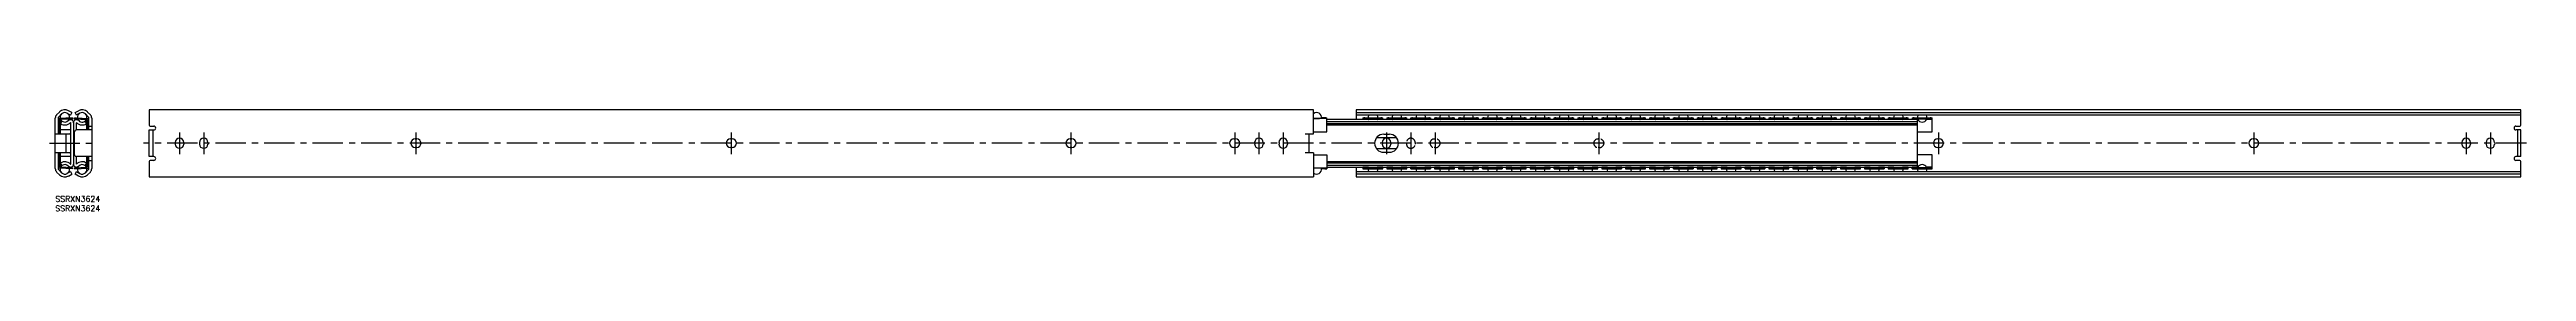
# Model space of a CAD drawing. Extents: x -3 to 1294, y -8 to 45.
import ezdxf

# ---------------------------------------------------------------- set-up
doc = ezdxf.new("R2010")
doc.units = 0
doc.header["$LTSCALE"] = 0.5
doc.linetypes.add('CENTER', pattern=[50.8, 31.75, -6.35, 6.35, -6.35])
doc.linetypes.add('DASHED', pattern=[19.05, 12.7, -6.35])
for name, color, linetype in [('MSM_CENTER', 1, 'CENTER'), ('MSM_CONTINUOUS', 7, 'CONTINUOUS'), ('MSM_DASHED', 4, 'DASHED'), ('MSM_PART_NUMBER', 7, 'CONTINUOUS')]:
    doc.layers.add(name, color=color, linetype=linetype)
doc.styles.get("Standard").update_dxf_attribs({"font": 'txt.shx', "height": 3, "bigfont": 'bigfont.shx'})

# ---------------------------------------------------------------- blocks, each defined once
blk = doc.blocks.new('*U3')
at = {"layer": 'MSM_PART_NUMBER'}
blk.add_text('SSRXN3624', height=3, dxfattribs=at).set_placement((0, -3))
blk = doc.blocks.new('*U4')
at = {"layer": 'MSM_PART_NUMBER'}
blk.add_text('SSRXN3624', height=3, dxfattribs=at).set_placement((0, -8))

msp = doc.modelspace()

# ---------------------------------------------------------------- linework, layer by layer
at = {"layer": 'MSM_CENTER'}
for p, q in [((-3, 27.7), (22.1, 27.7)), ((1293.6, 27.7), (46.1, 27.7)), ((65, 33.3), (65, 22)), ((77.7, 33.3), (77.7, 22)), ((188.8, 33.3), (188.8, 22)), ((353.9, 33.3), (353.9, 22)), ((531.7, 33.3), (531.7, 22)), ((617.4, 33.3), (617.4, 22)), ((630.1, 33.3), (630.1, 22)), ((642.8, 33.3), (642.8, 22)), ((696.9, 33.3), (696.9, 22)), ((709.6, 33.3), (709.6, 22)), ((722.3, 33.3), (722.3, 22)), ((808, 33.3), (808, 22)), ((985.8, 33.3), (985.8, 22)), ((1150.9, 33.3), (1150.9, 22)), ((1262, 33.3), (1262, 22)), ((1274.7, 33.3), (1274.7, 22))]:
    msp.add_line(p, q, dxfattribs=at)
at = {"layer": 'MSM_CONTINUOUS'}
for p, q in [((0, 14.4), (0, 40.9)), ((2.2, 44.1), (0.7, 42.7)), ((1.5, 40.9), (1.5, 32.7)), ((1.8, 41.6), (3.2, 43.1)), ((9, 41.1), (2, 40.7)), ((2, 40.7), (8, 41)), ((2, 40.7), (2, 32.7)), ((9, 40.5), (2.6, 40.1)), ((8, 40.4), (2.6, 40.1)), ((2.6, 40.1), (2.6, 32.7)), ((2.7, 38), (3.6, 39.2)), ((6.2, 43.5), (8, 42.5)), ((8.7, 43.8), (7, 44.8)), ((8.7, 43.8), (8, 42.5)), ((8, 41), (8.2, 41)), ((8.2, 40.4), (8, 40.4)), ((8.2, 41), (8.4, 41)), ((8.4, 40.4), (8.2, 40.4)), ((8.4, 41), (8.6, 41)), ((8.6, 40.4), (8.4, 40.4)), ((8.6, 41), (8.7, 41)), ((8.7, 40.4), (8.6, 40.4)), ((8.7, 41), (8.8, 41)), ((8.9, 40.4), (8.7, 40.4)), ((8.8, 41), (8.9, 41)), ((8.9, 41), (9, 41)), ((9, 40.4), (8.9, 40.4)), ((9, 41.1), (9, 40.5)), ((9, 41), (9, 41.1)), ((9, 40.5), (9, 41.1)), ((9, 40.5), (9, 40.4)), ((9, 40.4), (9, 40.4)), ((10.1, 41.1), (10.1, 41)), ((10.1, 40.5), (10.1, 41.1)), ((10.1, 41.1), (17.1, 40.7)), ((10.1, 41), (10.2, 41)), ((10.1, 40.4), (10.1, 40.5)), ((10.1, 40.5), (16.5, 40.1)), ((10.2, 40.4), (10.1, 40.4)), ((10.1, 40.4), (10.1, 40.4)), ((10.2, 41), (10.3, 41)), ((10.4, 40.4), (10.2, 40.4)), ((10.3, 41), (10.4, 41)), ((10.4, 43.8), (12.1, 44.8)), ((11.1, 42.5), (10.4, 43.8)), ((10.4, 41), (10.5, 41)), ((10.5, 40.4), (10.4, 40.4)), ((10.5, 41), (10.7, 41)), ((10.7, 40.4), (10.5, 40.4)), ((10.7, 41), (10.9, 41)), ((10.9, 40.4), (10.7, 40.4)), ((10.9, 41), (11.1, 41)), ((11.1, 40.4), (10.9, 40.4)), ((12.9, 43.5), (11.1, 42.5)), ((11.1, 41), (17.1, 40.7)), ((16.5, 40.1), (11.1, 40.4)), ((15.5, 39.2), (16.3, 38)), ((17.3, 41.6), (15.9, 43.1)), ((16.5, 34.7), (16.5, 40.1)), ((16.9, 44.1), (18.4, 42.7)), ((17.1, 40.7), (17.1, 34.7)), ((17.6, 34.7), (17.6, 40.9)), ((19.1, 40.9), (19.1, 14.4)), ((658.7, 45.3), (49.1, 45.3)), ((49.1, 45.3), (49.1, 37.2)), ((658.7, 32.7), (658.7, 45.3)), ((665.6, 40.7), (658.7, 40.7)), ((664.6, 41.1), (662.8, 41.1)), ((665.6, 33.7), (665.6, 41)), ((974.7, 40.1), (665.6, 40.1)), ((665.6, 39.2), (974.7, 39.2)), ((1290.6, 45.3), (681, 45.3)), ((681, 45.3), (681, 40.1)), ((681, 43.8), (1290.6, 43.8)), ((1290.6, 42.5), (681, 42.5)), ((684.5, 41), (684.5, 40.1)), ((687.5, 40.1), (684.5, 40.1)), ((685.5, 41.1), (694, 41.1)), ((694, 40.5), (685.5, 40.5)), ((695, 40.1), (692, 40.1)), ((695, 40.1), (695, 41)), ((697, 41), (697, 40.1)), ((700, 40.1), (697, 40.1)), ((698, 41.1), (706.5, 41.1)), ((706.5, 40.5), (698, 40.5)), ((707.5, 40.1), (704.5, 40.1)), ((707.5, 40.1), (707.5, 41)), ((709.5, 41), (709.5, 40.1)), ((712.5, 40.1), (709.5, 40.1)), ((710.5, 41.1), (719, 41.1)), ((719, 40.5), (710.5, 40.5)), ((720, 40.1), (717, 40.1)), ((720, 40.1), (720, 41)), ((722, 41), (722, 40.1)), ((725, 40.1), (722, 40.1)), ((723, 41.1), (731.5, 41.1)), ((731.5, 40.5), (723, 40.5)), ((732.5, 40.1), (729.5, 40.1)), ((732.5, 40.1), (732.5, 41)), ((734.5, 41), (734.5, 40.1)), ((737.5, 40.1), (734.5, 40.1)), ((735.5, 41.1), (744, 41.1)), ((744, 40.5), (735.5, 40.5)), ((745, 40.1), (742, 40.1)), ((745, 40.1), (745, 41)), ((747, 41), (747, 40.1)), ((750, 40.1), (747, 40.1)), ((748, 41.1), (756.5, 41.1)), ((756.5, 40.5), (748, 40.5)), ((757.5, 40.1), (754.5, 40.1)), ((757.5, 40.1), (757.5, 41)), ((759.5, 41), (759.5, 40.1)), ((762.5, 40.1), (759.5, 40.1)), ((760.5, 41.1), (769, 41.1)), ((769, 40.5), (760.5, 40.5)), ((770, 40.1), (767, 40.1)), ((770, 40.1), (770, 41)), ((772, 41), (772, 40.1)), ((775, 40.1), (772, 40.1)), ((773, 41.1), (781.5, 41.1)), ((781.5, 40.5), (773, 40.5)), ((782.5, 40.1), (779.5, 40.1)), ((782.5, 40.1), (782.5, 41)), ((784.5, 41), (784.5, 40.1)), ((787.5, 40.1), (784.5, 40.1)), ((785.5, 41.1), (794, 41.1)), ((794, 40.5), (785.5, 40.5)), ((795, 40.1), (792, 40.1)), ((795, 40.1), (795, 41)), ((797, 41), (797, 40.1)), ((800, 40.1), (797, 40.1)), ((798, 41.1), (806.5, 41.1)), ((806.5, 40.5), (798, 40.5)), ((807.5, 40.1), (804.5, 40.1)), ((807.5, 40.1), (807.5, 41)), ((809.5, 41), (809.5, 40.1)), ((812.5, 40.1), (809.5, 40.1)), ((810.5, 41.1), (819, 41.1)), ((819, 40.5), (810.5, 40.5)), ((820, 40.1), (817, 40.1)), ((820, 40.1), (820, 41)), ((822, 41), (822, 40.1)), ((825, 40.1), (822, 40.1)), ((823, 41.1), (831.5, 41.1)), ((831.5, 40.5), (823, 40.5)), ((832.5, 40.1), (829.5, 40.1)), ((832.5, 40.1), (832.5, 41)), ((834.5, 41), (834.5, 40.1)), ((837.5, 40.1), (834.5, 40.1)), ((835.5, 41.1), (844, 41.1)), ((844, 40.5), (835.5, 40.5)), ((845, 40.1), (842, 40.1)), ((845, 40.1), (845, 41)), ((847, 41), (847, 40.1)), ((850, 40.1), (847, 40.1)), ((848, 41.1), (856.5, 41.1)), ((856.5, 40.5), (848, 40.5)), ((857.5, 40.1), (854.5, 40.1)), ((857.5, 40.1), (857.5, 41)), ((859.5, 41), (859.5, 40.1)), ((862.5, 40.1), (859.5, 40.1)), ((860.5, 41.1), (869, 41.1)), ((869, 40.5), (860.5, 40.5)), ((870, 40.1), (867, 40.1)), ((870, 40.1), (870, 41)), ((872, 41), (872, 40.1)), ((875, 40.1), (872, 40.1)), ((873, 41.1), (881.5, 41.1)), ((881.5, 40.5), (873, 40.5)), ((882.5, 40.1), (879.5, 40.1)), ((882.5, 40.1), (882.5, 41)), ((884.5, 41), (884.5, 40.1)), ((887.5, 40.1), (884.5, 40.1)), ((885.5, 41.1), (894, 41.1)), ((894, 40.5), (885.5, 40.5)), ((895, 40.1), (892, 40.1)), ((895, 40.1), (895, 41)), ((897, 41), (897, 40.1)), ((900, 40.1), (897, 40.1)), ((898, 41.1), (906.5, 41.1)), ((906.5, 40.5), (898, 40.5)), ((907.5, 40.1), (904.5, 40.1)), ((907.5, 40.1), (907.5, 41)), ((909.5, 41), (909.5, 40.1)), ((912.5, 40.1), (909.5, 40.1)), ((910.5, 41.1), (919, 41.1)), ((919, 40.5), (910.5, 40.5)), ((920, 40.1), (917, 40.1)), ((920, 40.1), (920, 41)), ((922, 41), (922, 40.1)), ((925, 40.1), (922, 40.1)), ((923, 41.1), (931.5, 41.1)), ((931.5, 40.5), (923, 40.5)), ((932.5, 40.1), (929.5, 40.1)), ((932.5, 40.1), (932.5, 41)), ((934.5, 41), (934.5, 40.1)), ((937.5, 40.1), (934.5, 40.1)), ((935.5, 41.1), (944, 41.1)), ((944, 40.5), (935.5, 40.5)), ((945, 40.1), (942, 40.1)), ((945, 40.1), (945, 41)), ((947, 41), (947, 40.1)), ((950, 40.1), (947, 40.1)), ((948, 41.1), (956.5, 41.1)), ((956.5, 40.5), (948, 40.5)), ((957.5, 40.1), (954.5, 40.1)), ((957.5, 40.1), (957.5, 41)), ((959.5, 41), (959.5, 40.1)), ((962.5, 40.1), (959.5, 40.1)), ((960.5, 41.1), (969, 41.1)), ((969, 40.5), (960.5, 40.5)), ((970, 40.1), (967, 40.1)), ((970, 40.1), (970, 41)), ((972, 41), (972, 40.1)), ((972, 41), (972, 40.1)), ((975, 40.1), (972, 40.1)), ((973, 41.1), (981.5, 41.1)), ((981.5, 40.5), (973, 40.5)), ((974.7, 40.1), (974.7, 15.2)), ((982.5, 40.1), (979.5, 40.1)), ((982.5, 33.7), (982.5, 41)), ((1290.6, 37.2), (1290.6, 45.3)), ((0, 32.7), (7.6, 32.7)), ((2, 34.7), (1.5, 34.7)), ((2.6, 33.7), (2, 33.7)), ((8, 34.7), (2.6, 34.7)), ((5.5, 32.7), (5.5, 22.7)), ((5.6, 32.3), (5.5, 32.3)), ((5.6, 32.3), (5.6, 23.1)), ((8.1, 34.6), (8, 34.7)), ((8.1, 16.8), (8.1, 38.5)), ((9.5, 38.5), (9.5, 16.8)), ((9.6, 32.7), (10.1, 32.7)), ((10.1, 21.7), (10.1, 33.7)), ((11, 38.5), (11, 34.6)), ((19.1, 34.7), (11.1, 34.7)), ((17.6, 36.7), (19.1, 36.7)), ((49.1, 34.7), (51.6, 34.7)), ((49.1, 20.7), (49.1, 34.7)), ((49.6, 36.7), (51.6, 36.7)), ((51.1, 34.7), (51.1, 20.7)), ((62.8, 28.1), (62.8, 27.3)), ((67.3, 28.1), (67.3, 27.3)), ((75.5, 28.1), (75.5, 27.3)), ((80, 28.1), (80, 27.3)), ((189.2, 29.9), (188.4, 29.9)), ((354.3, 29.9), (353.5, 29.9)), ((532.1, 29.9), (531.3, 29.9)), ((617.8, 29.9), (617, 29.9)), ((627.9, 28.1), (627.9, 27.3)), ((632.4, 28.1), (632.4, 27.3)), ((640.6, 28.1), (640.6, 27.3)), ((645.1, 28.1), (645.1, 27.3)), ((654.2, 32.7), (658.7, 32.7)), ((656.2, 32.7), (656.2, 22.7)), ((658.7, 33.7), (665.6, 33.7)), ((665.6, 38), (974.7, 38)), ((665.6, 37.3), (974.7, 37.3)), ((691.7, 30.7), (702.1, 30.7)), ((694.7, 28.1), (694.7, 27.3)), ((695.4, 32.4), (698.4, 32.4)), ((699.2, 28.1), (699.2, 27.3)), ((974.7, 33.7), (982.5, 33.7)), ((986.2, 29.9), (985.4, 29.9)), ((1151.3, 29.9), (1150.5, 29.9)), ((1259.8, 28.1), (1259.8, 27.3)), ((1264.3, 28.1), (1264.3, 27.3)), ((1272.5, 28.1), (1272.5, 27.3)), ((1277, 28.1), (1277, 27.3)), ((1288.1, 36.7), (1290.1, 36.7)), ((1290.6, 34.7), (1288.1, 34.7)), ((1289.1, 20.7), (1289.1, 34.7)), ((1290.6, 20.7), (1290.6, 34.7)), ((7.6, 22.7), (0, 22.7)), ((1.5, 22.7), (1.5, 14.4)), ((1.5, 20.7), (2, 20.7)), ((3.2, 12.2), (1.8, 13.7)), ((2, 14.6), (2, 22.7)), ((2, 21.7), (2.6, 21.7)), ((9, 14.3), (2, 14.6)), ((2.6, 22.7), (2.6, 15.2)), ((8, 20.7), (2.6, 20.7)), ((9, 14.8), (2.6, 15.2)), ((3.6, 16.1), (2.7, 17.3)), ((5.5, 23.1), (5.6, 23.1)), ((8, 20.7), (8.1, 20.7)), ((9, 14.8), (9, 14.3)), ((10.1, 22.7), (9.6, 22.7)), ((10.1, 14.8), (16.5, 15.2)), ((10.1, 14.8), (10.1, 14.3)), ((10.1, 14.3), (17.1, 14.6)), ((11, 20.7), (11, 16.8)), ((19.1, 20.7), (11.1, 20.7)), ((16.3, 17.3), (15.5, 16.1)), ((15.9, 12.2), (17.3, 13.7)), ((16.5, 15.2), (16.5, 20.7)), ((17.1, 20.7), (17.1, 14.6)), ((17.6, 14.4), (17.6, 20.7)), ((17.6, 18.7), (19.1, 18.7)), ((51.6, 20.7), (49.1, 20.7)), ((49.1, 18.2), (49.1, 10)), ((51.6, 18.7), (49.6, 18.7)), ((189.2, 25.4), (188.4, 25.4)), ((354.3, 25.4), (353.5, 25.4)), ((532.1, 25.4), (531.3, 25.4)), ((617.8, 25.4), (617, 25.4)), ((658.7, 22.7), (654.2, 22.7)), ((658.7, 22.7), (658.7, 10)), ((658.7, 21.7), (665.6, 21.7)), ((665.6, 14.6), (658.7, 14.6)), ((664.6, 14.3), (662.8, 14.3)), ((665.6, 21.7), (665.6, 14.3)), ((974.7, 18), (665.6, 18)), ((974.7, 17.3), (665.6, 17.3)), ((974.7, 16.1), (665.6, 16.1)), ((665.6, 15.2), (974.7, 15.2)), ((681, 15.2), (681, 10)), ((687.5, 15.2), (684.5, 15.2)), ((684.5, 15.2), (684.5, 14.3)), ((694, 14.8), (685.5, 14.8)), ((685.5, 14.3), (694, 14.3)), ((702.1, 24.7), (691.7, 24.7)), ((695, 15.2), (692, 15.2)), ((695, 14.3), (695, 15.2)), ((698.4, 22.9), (695.4, 22.9)), ((700, 15.2), (697, 15.2)), ((697, 15.2), (697, 14.3)), ((706.5, 14.8), (698, 14.8)), ((698, 14.3), (706.5, 14.3)), ((707.5, 15.2), (704.5, 15.2)), ((707.5, 14.3), (707.5, 15.2)), ((712.5, 15.2), (709.5, 15.2)), ((709.5, 15.2), (709.5, 14.3)), ((719, 14.8), (710.5, 14.8)), ((710.5, 14.3), (719, 14.3)), ((720, 15.2), (717, 15.2)), ((720, 14.3), (720, 15.2)), ((725, 15.2), (722, 15.2)), ((722, 15.2), (722, 14.3)), ((731.5, 14.8), (723, 14.8)), ((723, 14.3), (731.5, 14.3)), ((732.5, 15.2), (729.5, 15.2)), ((732.5, 14.3), (732.5, 15.2)), ((737.5, 15.2), (734.5, 15.2)), ((734.5, 15.2), (734.5, 14.3)), ((744, 14.8), (735.5, 14.8)), ((735.5, 14.3), (744, 14.3)), ((745, 15.2), (742, 15.2)), ((745, 14.3), (745, 15.2)), ((750, 15.2), (747, 15.2)), ((747, 15.2), (747, 14.3)), ((756.5, 14.8), (748, 14.8)), ((748, 14.3), (756.5, 14.3)), ((757.5, 15.2), (754.5, 15.2)), ((757.5, 14.3), (757.5, 15.2)), ((762.5, 15.2), (759.5, 15.2)), ((759.5, 15.2), (759.5, 14.3)), ((769, 14.8), (760.5, 14.8)), ((760.5, 14.3), (769, 14.3)), ((770, 15.2), (767, 15.2)), ((770, 14.3), (770, 15.2)), ((775, 15.2), (772, 15.2)), ((772, 15.2), (772, 14.3)), ((781.5, 14.8), (773, 14.8)), ((773, 14.3), (781.5, 14.3)), ((782.5, 15.2), (779.5, 15.2)), ((782.5, 14.3), (782.5, 15.2)), ((787.5, 15.2), (784.5, 15.2)), ((784.5, 15.2), (784.5, 14.3)), ((794, 14.8), (785.5, 14.8)), ((785.5, 14.3), (794, 14.3)), ((795, 15.2), (792, 15.2)), ((795, 14.3), (795, 15.2)), ((800, 15.2), (797, 15.2)), ((797, 15.2), (797, 14.3)), ((806.5, 14.8), (798, 14.8)), ((798, 14.3), (806.5, 14.3)), ((807.5, 15.2), (804.5, 15.2)), ((807.5, 14.3), (807.5, 15.2)), ((812.5, 15.2), (809.5, 15.2)), ((809.5, 15.2), (809.5, 14.3)), ((819, 14.8), (810.5, 14.8)), ((810.5, 14.3), (819, 14.3)), ((820, 15.2), (817, 15.2)), ((820, 14.3), (820, 15.2)), ((825, 15.2), (822, 15.2)), ((822, 15.2), (822, 14.3)), ((831.5, 14.8), (823, 14.8)), ((823, 14.3), (831.5, 14.3)), ((832.5, 15.2), (829.5, 15.2)), ((832.5, 14.3), (832.5, 15.2)), ((837.5, 15.2), (834.5, 15.2)), ((834.5, 15.2), (834.5, 14.3)), ((844, 14.8), (835.5, 14.8)), ((835.5, 14.3), (844, 14.3)), ((845, 15.2), (842, 15.2)), ((845, 14.3), (845, 15.2)), ((850, 15.2), (847, 15.2)), ((847, 15.2), (847, 14.3)), ((856.5, 14.8), (848, 14.8)), ((848, 14.3), (856.5, 14.3)), ((857.5, 15.2), (854.5, 15.2)), ((857.5, 14.3), (857.5, 15.2)), ((862.5, 15.2), (859.5, 15.2)), ((859.5, 15.2), (859.5, 14.3)), ((869, 14.8), (860.5, 14.8)), ((860.5, 14.3), (869, 14.3)), ((870, 15.2), (867, 15.2)), ((870, 14.3), (870, 15.2)), ((875, 15.2), (872, 15.2)), ((872, 15.2), (872, 14.3)), ((881.5, 14.8), (873, 14.8)), ((873, 14.3), (881.5, 14.3)), ((882.5, 15.2), (879.5, 15.2)), ((882.5, 14.3), (882.5, 15.2)), ((887.5, 15.2), (884.5, 15.2)), ((884.5, 15.2), (884.5, 14.3)), ((894, 14.8), (885.5, 14.8)), ((885.5, 14.3), (894, 14.3)), ((895, 15.2), (892, 15.2)), ((895, 14.3), (895, 15.2)), ((900, 15.2), (897, 15.2)), ((897, 15.2), (897, 14.3)), ((906.5, 14.8), (898, 14.8)), ((898, 14.3), (906.5, 14.3)), ((907.5, 15.2), (904.5, 15.2)), ((907.5, 14.3), (907.5, 15.2)), ((912.5, 15.2), (909.5, 15.2)), ((909.5, 15.2), (909.5, 14.3)), ((919, 14.8), (910.5, 14.8)), ((910.5, 14.3), (919, 14.3)), ((920, 15.2), (917, 15.2)), ((920, 14.3), (920, 15.2)), ((925, 15.2), (922, 15.2)), ((922, 15.2), (922, 14.3)), ((931.5, 14.8), (923, 14.8)), ((923, 14.3), (931.5, 14.3)), ((932.5, 15.2), (929.5, 15.2)), ((932.5, 14.3), (932.5, 15.2)), ((937.5, 15.2), (934.5, 15.2)), ((934.5, 15.2), (934.5, 14.3)), ((944, 14.8), (935.5, 14.8)), ((935.5, 14.3), (944, 14.3)), ((945, 15.2), (942, 15.2)), ((945, 14.3), (945, 15.2)), ((950, 15.2), (947, 15.2)), ((947, 15.2), (947, 14.3)), ((956.5, 14.8), (948, 14.8)), ((948, 14.3), (956.5, 14.3)), ((957.5, 15.2), (954.5, 15.2)), ((957.5, 14.3), (957.5, 15.2)), ((962.5, 15.2), (959.5, 15.2)), ((959.5, 15.2), (959.5, 14.3)), ((969, 14.8), (960.5, 14.8)), ((960.5, 14.3), (969, 14.3)), ((970, 15.2), (967, 15.2)), ((970, 14.3), (970, 15.2)), ((975, 15.2), (972, 15.2)), ((972, 15.2), (972, 14.3)), ((972, 14.3), (972, 15.2)), ((981.5, 14.8), (973, 14.8)), ((973, 14.3), (981.5, 14.3)), ((982.5, 21.7), (974.7, 21.7)), ((982.5, 15.2), (979.5, 15.2)), ((982.5, 14.3), (982.5, 21.7)), ((986.2, 25.4), (985.4, 25.4)), ((1151.3, 25.4), (1150.5, 25.4)), ((1290.6, 20.7), (1288.1, 20.7)), ((1290.1, 18.7), (1288.1, 18.7)), ((1290.6, 10), (1290.6, 18.2)), ((0.7, 12.6), (2.2, 11.2)), ((8, 12.8), (6.2, 11.8)), ((7, 10.5), (8.7, 11.5)), ((8, 12.8), (8.7, 11.5)), ((10.4, 11.5), (11.1, 12.8)), ((12.1, 10.5), (10.4, 11.5)), ((11.1, 12.8), (12.9, 11.8)), ((18.4, 12.6), (16.9, 11.2)), ((49.1, 10), (658.7, 10)), ((681, 12.8), (1290.6, 12.8)), ((1290.6, 11.5), (681, 11.5)), ((681, 10), (1290.6, 10))]:
    msp.add_line(p, q, dxfattribs=at)
for centre, radius, start, end in [((2.5, 40.9), 2.5, 135, 180), ((2.5, 40.9), 1, 135, 180), ((5, 41.3), 4, 60.6136, 135), ((5, 41.3), 2.5, 135, 193.5796), ((5, 41.3), 2.5, 208.0621, 235.7711), ((5, 41.3), 2.5, 60.6136, 135), ((5, 41.3), 2.5, 235.7711, 317.1186), ((5, 41.3), 2.5, 352.4204, 60.6136), ((5, 41.3), 2.5, 317.1186, 337.9379), ((8, 38.5), 1.57, 0, 137.1186), ((11.1, 38.5), 1.57, 42.8814, 180), ((14.1, 41.3), 2.5, 119.3864, 187.5796), ((14.1, 41.3), 2.5, 202.0621, 222.8814), ((14.1, 41.3), 4, 45, 119.3864), ((14.1, 41.3), 2.5, 222.8814, 331.9379), ((14.1, 41.3), 2.5, 45, 119.3864), ((14.1, 41.3), 2.5, 346.4204, 45), ((16.6, 40.9), 1, 0, 45), ((16.6, 40.9), 2.5, 0, 45), ((660.3, 41.3), 2.5, 348.8845, 129.7919), ((660.3, 68.7), 28, 266.7237, 275.0269), ((664.8, 36.2), 4.82, 81.0447, 92.9634), ((685.3, 36.2), 4.82, 87.0364, 98.9553), ((685.3, 35.6), 4.82, 87.0364, 98.9553), ((689.8, 41.3), 2.5, 151.3146, 185.7392), ((689.8, 14.2), 26.2, 85.0123, 94.9877), ((689.8, 41.3), 2.5, 204.4628, 208.6854), ((689.8, 41.3), 2.5, 354.2608, 28.6854), ((689.8, 41.3), 2.5, 331.3146, 335.5372), ((694.2, 36.2), 4.82, 81.0447, 92.9636), ((694.2, 35.6), 4.82, 81.0447, 92.9636), ((697.8, 36.2), 4.82, 87.0364, 98.9553), ((697.8, 35.6), 4.82, 87.0364, 98.9553), ((702.3, 41.3), 2.5, 151.3146, 185.7392), ((702.3, 14.2), 26.2, 85.0123, 94.9877), ((702.3, 41.3), 2.5, 204.4628, 208.6854), ((702.3, 41.3), 2.5, 354.2608, 28.6854), ((702.3, 41.3), 2.5, 331.3146, 335.5372), ((706.7, 36.2), 4.82, 81.0447, 92.9636), ((706.7, 35.6), 4.82, 81.0447, 92.9636), ((710.3, 36.2), 4.82, 87.0364, 98.9553), ((710.3, 35.6), 4.82, 87.0364, 98.9553), ((714.8, 41.3), 2.5, 151.3146, 185.7392), ((714.8, 14.2), 26.2, 85.0123, 94.9877), ((714.8, 41.3), 2.5, 204.4628, 208.6854), ((714.8, 41.3), 2.5, 354.2608, 28.6854), ((714.8, 41.3), 2.5, 331.3146, 335.5372), ((719.2, 36.2), 4.82, 81.0447, 92.9636), ((719.2, 35.6), 4.82, 81.0447, 92.9636), ((722.8, 36.2), 4.82, 87.0364, 98.9553), ((722.8, 35.6), 4.82, 87.0364, 98.9553), ((727.3, 41.3), 2.5, 151.3146, 185.7392), ((727.3, 14.2), 26.2, 85.0123, 94.9877), ((727.3, 41.3), 2.5, 204.4628, 208.6854), ((727.3, 41.3), 2.5, 354.2608, 28.6854), ((727.3, 41.3), 2.5, 331.3146, 335.5372), ((731.7, 36.2), 4.82, 81.0447, 92.9636), ((731.7, 35.6), 4.82, 81.0447, 92.9636), ((735.3, 36.2), 4.82, 87.0364, 98.9553), ((735.3, 35.6), 4.82, 87.0364, 98.9553), ((739.8, 41.3), 2.5, 151.3146, 185.7392), ((739.8, 14.2), 26.2, 85.0123, 94.9877), ((739.8, 41.3), 2.5, 204.4628, 208.6854), ((739.8, 41.3), 2.5, 354.2608, 28.6854), ((739.8, 41.3), 2.5, 331.3146, 335.5372), ((744.2, 36.2), 4.82, 81.0447, 92.9636), ((744.2, 35.6), 4.82, 81.0447, 92.9636), ((747.8, 36.2), 4.82, 87.0364, 98.9553), ((747.8, 35.6), 4.82, 87.0364, 98.9553), ((752.3, 41.3), 2.5, 151.3146, 185.7392), ((752.3, 14.2), 26.2, 85.0123, 94.9877), ((752.3, 41.3), 2.5, 204.4628, 208.6854), ((752.3, 41.3), 2.5, 354.2608, 28.6854), ((752.3, 41.3), 2.5, 331.3146, 335.5372), ((756.7, 36.2), 4.82, 81.0447, 92.9636), ((756.7, 35.6), 4.82, 81.0447, 92.9636), ((760.3, 36.2), 4.82, 87.0364, 98.9553), ((760.3, 35.6), 4.82, 87.0364, 98.9553), ((764.8, 41.3), 2.5, 151.3146, 185.7392), ((764.8, 14.2), 26.2, 85.0123, 94.9877), ((764.8, 41.3), 2.5, 204.4628, 208.6854), ((764.8, 41.3), 2.5, 354.2608, 28.6854), ((764.8, 41.3), 2.5, 331.3146, 335.5372), ((769.2, 36.2), 4.82, 81.0447, 92.9636), ((769.2, 35.6), 4.82, 81.0447, 92.9636), ((772.8, 36.2), 4.82, 87.0364, 98.9553), ((772.8, 35.6), 4.82, 87.0364, 98.9553), ((777.3, 41.3), 2.5, 151.3146, 185.7392), ((777.3, 14.2), 26.2, 85.0123, 94.9877), ((777.3, 41.3), 2.5, 204.4628, 208.6854), ((777.3, 41.3), 2.5, 354.2608, 28.6854), ((777.3, 41.3), 2.5, 331.3146, 335.5372), ((781.7, 36.2), 4.82, 81.0447, 92.9636), ((781.7, 35.6), 4.82, 81.0447, 92.9636), ((785.3, 36.2), 4.82, 87.0364, 98.9553), ((785.3, 35.6), 4.82, 87.0364, 98.9553), ((789.8, 41.3), 2.5, 151.3146, 185.7392), ((789.8, 14.2), 26.2, 85.0123, 94.9877), ((789.8, 41.3), 2.5, 204.4628, 208.6854), ((789.8, 41.3), 2.5, 354.2608, 28.6854), ((789.8, 41.3), 2.5, 331.3146, 335.5372), ((794.2, 36.2), 4.82, 81.0447, 92.9636), ((794.2, 35.6), 4.82, 81.0447, 92.9636), ((797.8, 36.2), 4.82, 87.0364, 98.9553), ((797.8, 35.6), 4.82, 87.0364, 98.9553), ((802.3, 41.3), 2.5, 151.3146, 185.7392), ((802.3, 14.2), 26.2, 85.0123, 94.9877), ((802.3, 41.3), 2.5, 204.4628, 208.6854), ((802.3, 41.3), 2.5, 354.2608, 28.6854), ((802.3, 41.3), 2.5, 331.3146, 335.5372), ((806.7, 36.2), 4.82, 81.0447, 92.9636), ((806.7, 35.6), 4.82, 81.0447, 92.9636), ((810.3, 36.2), 4.82, 87.0364, 98.9553), ((810.3, 35.6), 4.82, 87.0364, 98.9553), ((814.8, 41.3), 2.5, 151.3146, 185.7392), ((814.8, 14.2), 26.2, 85.0123, 94.9877), ((814.8, 41.3), 2.5, 204.4628, 208.6854), ((814.8, 41.3), 2.5, 354.2608, 28.6854), ((814.8, 41.3), 2.5, 331.3146, 335.5372), ((819.2, 36.2), 4.82, 81.0447, 92.9636), ((819.2, 35.6), 4.82, 81.0447, 92.9636), ((822.8, 36.2), 4.82, 87.0364, 98.9553), ((822.8, 35.6), 4.82, 87.0364, 98.9553), ((827.3, 41.3), 2.5, 151.3146, 185.7392), ((827.3, 14.2), 26.2, 85.0123, 94.9877), ((827.3, 41.3), 2.5, 204.4628, 208.6854), ((827.3, 41.3), 2.5, 354.2608, 28.6854), ((827.3, 41.3), 2.5, 331.3146, 335.5372), ((831.7, 36.2), 4.82, 81.0447, 92.9636), ((831.7, 35.6), 4.82, 81.0447, 92.9636), ((835.3, 36.2), 4.82, 87.0364, 98.9553), ((835.3, 35.6), 4.82, 87.0364, 98.9553), ((839.8, 41.3), 2.5, 151.3146, 185.7392), ((839.8, 14.2), 26.2, 85.0123, 94.9877), ((839.8, 41.3), 2.5, 204.4628, 208.6854), ((839.8, 41.3), 2.5, 354.2608, 28.6854), ((839.8, 41.3), 2.5, 331.3146, 335.5372), ((844.2, 36.2), 4.82, 81.0447, 92.9636), ((844.2, 35.6), 4.82, 81.0447, 92.9636), ((847.8, 36.2), 4.82, 87.0364, 98.9553), ((847.8, 35.6), 4.82, 87.0364, 98.9553), ((852.3, 41.3), 2.5, 151.3146, 185.7392), ((852.3, 14.2), 26.2, 85.0123, 94.9877), ((852.3, 41.3), 2.5, 204.4628, 208.6854), ((852.3, 41.3), 2.5, 354.2608, 28.6854), ((852.3, 41.3), 2.5, 331.3146, 335.5372), ((856.7, 36.2), 4.82, 81.0447, 92.9636), ((856.7, 35.6), 4.82, 81.0447, 92.9636), ((860.3, 36.2), 4.82, 87.0364, 98.9553), ((860.3, 35.6), 4.82, 87.0364, 98.9553), ((864.8, 41.3), 2.5, 151.3146, 185.7392), ((864.8, 14.2), 26.2, 85.0123, 94.9877), ((864.8, 41.3), 2.5, 204.4628, 208.6854), ((864.8, 41.3), 2.5, 354.2608, 28.6854), ((864.8, 41.3), 2.5, 331.3146, 335.5372), ((869.2, 36.2), 4.82, 81.0447, 92.9636), ((869.2, 35.6), 4.82, 81.0447, 92.9636), ((872.8, 36.2), 4.82, 87.0364, 98.9553), ((872.8, 35.6), 4.82, 87.0364, 98.9553), ((877.3, 41.3), 2.5, 151.3146, 185.7392), ((877.3, 14.2), 26.2, 85.0123, 94.9877), ((877.3, 41.3), 2.5, 204.4628, 208.6854), ((877.3, 41.3), 2.5, 354.2608, 28.6854), ((877.3, 41.3), 2.5, 331.3146, 335.5372), ((881.7, 36.2), 4.82, 81.0447, 92.9636), ((881.7, 35.6), 4.82, 81.0447, 92.9636), ((885.3, 36.2), 4.82, 87.0364, 98.9553), ((885.3, 35.6), 4.82, 87.0364, 98.9553), ((889.8, 41.3), 2.5, 151.3146, 185.7392), ((889.8, 14.2), 26.2, 85.0123, 94.9877), ((889.8, 41.3), 2.5, 204.4628, 208.6854), ((889.8, 41.3), 2.5, 354.2608, 28.6854), ((889.8, 41.3), 2.5, 331.3146, 335.5372), ((894.2, 36.2), 4.82, 81.0447, 92.9636), ((894.2, 35.6), 4.82, 81.0447, 92.9636), ((897.8, 36.2), 4.82, 87.0364, 98.9553), ((897.8, 35.6), 4.82, 87.0364, 98.9553), ((902.3, 41.3), 2.5, 151.3146, 185.7392), ((902.3, 14.2), 26.2, 85.0123, 94.9877), ((902.3, 41.3), 2.5, 204.4628, 208.6854), ((902.3, 41.3), 2.5, 354.2608, 28.6854), ((902.3, 41.3), 2.5, 331.3146, 335.5372), ((906.7, 36.2), 4.82, 81.0447, 92.9636), ((906.7, 35.6), 4.82, 81.0447, 92.9636), ((910.3, 36.2), 4.82, 87.0364, 98.9553), ((910.3, 35.6), 4.82, 87.0364, 98.9553), ((914.8, 41.3), 2.5, 151.3146, 185.7392), ((914.8, 14.2), 26.2, 85.0123, 94.9877), ((914.8, 41.3), 2.5, 204.4628, 208.6854), ((914.8, 41.3), 2.5, 354.2608, 28.6854), ((914.8, 41.3), 2.5, 331.3146, 335.5372), ((919.2, 36.2), 4.82, 81.0447, 92.9636), ((919.2, 35.6), 4.82, 81.0447, 92.9636), ((922.8, 36.2), 4.82, 87.0364, 98.9553), ((922.8, 35.6), 4.82, 87.0364, 98.9553), ((927.3, 41.3), 2.5, 151.3146, 185.7392), ((927.3, 14.2), 26.2, 85.0123, 94.9877), ((927.3, 41.3), 2.5, 204.4628, 208.6854), ((927.3, 41.3), 2.5, 354.2608, 28.6854), ((927.3, 41.3), 2.5, 331.3146, 335.5372), ((931.7, 36.2), 4.82, 81.0447, 92.9636), ((931.7, 35.6), 4.82, 81.0447, 92.9636), ((935.3, 36.2), 4.82, 87.0364, 98.9553), ((935.3, 35.6), 4.82, 87.0364, 98.9553), ((939.8, 41.3), 2.5, 151.3146, 185.7392), ((939.8, 14.2), 26.2, 85.0123, 94.9877), ((939.8, 41.3), 2.5, 204.4628, 208.6854), ((939.8, 41.3), 2.5, 354.2608, 28.6854), ((939.8, 41.3), 2.5, 331.3146, 335.5372), ((944.2, 36.2), 4.82, 81.0447, 92.9636), ((944.2, 35.6), 4.82, 81.0447, 92.9636), ((947.8, 36.2), 4.82, 87.0364, 98.9553), ((947.8, 35.6), 4.82, 87.0364, 98.9553), ((952.3, 41.3), 2.5, 151.3146, 185.7392), ((952.3, 14.2), 26.2, 85.0123, 94.9877), ((952.3, 41.3), 2.5, 204.4628, 208.6854), ((952.3, 41.3), 2.5, 354.2608, 28.6854), ((952.3, 41.3), 2.5, 331.3146, 335.5372), ((956.7, 36.2), 4.82, 81.0447, 92.9636), ((956.7, 35.6), 4.82, 81.0447, 92.9636), ((960.3, 36.2), 4.82, 87.0364, 98.9553), ((960.3, 35.6), 4.82, 87.0364, 98.9553), ((964.8, 41.3), 2.5, 151.3146, 185.7392), ((964.8, 14.2), 26.2, 85.0123, 94.9877), ((964.8, 41.3), 2.5, 204.4628, 208.6854), ((964.8, 41.3), 2.5, 354.2608, 28.6854), ((964.8, 41.3), 2.5, 331.3146, 335.5372), ((969.2, 36.2), 4.82, 81.0447, 92.9636), ((969.2, 35.6), 4.82, 81.0447, 92.9636), ((972.8, 36.2), 4.82, 87.0364, 98.9553), ((972.8, 35.6), 4.82, 87.0364, 98.9553), ((977.3, 41.3), 2.5, 151.3146, 185.7392), ((977.3, 14.2), 26.2, 85.0123, 94.9877), ((977.3, 41.3), 2.5, 204.4628, 335.5372), ((977.3, 41.3), 2.5, 354.2608, 28.6854), ((981.7, 36.2), 4.82, 81.0447, 92.9636), ((981.7, 35.6), 4.82, 81.0447, 92.9636), ((5, 41.3), 4, 235.7711, 317.1186), ((7.4, 35), 2.36, 273.486, 284.1455), ((8, 38.5), 0.0686, 0, 137.1186), ((4, 33.6), 4.09, 348.1474, 354.2893), ((9.9, 32.9), 0.397, 184.2779, 213.1596), ((11.1, 33.7), 1, 90, 180), ((11.1, 38.5), 0.0686, 42.8814, 180), ((14.1, 41.3), 4, 222.8814, 304.2289), ((49.6, 37.2), 0.5, 180, 270), ((51.6, 35.7), 1, 270, 90), ((65, 28.1), 2.25, 0, 180), ((65, 27.3), 2.25, 180, 0), ((77.7, 28.1), 2.25, 0, 180), ((77.7, 27.3), 2.25, 180, 0), ((188.4, 27.7), 2.25, 90, 270), ((189.2, 27.7), 2.25, 270, 90), ((353.5, 27.7), 2.25, 90, 270), ((354.3, 27.7), 2.25, 270, 90), ((531.3, 27.7), 2.25, 90, 270), ((532.1, 27.7), 2.25, 270, 90), ((617, 27.7), 2.25, 90, 270), ((617.8, 27.7), 2.25, 270, 90), ((630.1, 28.1), 2.25, 0, 180), ((630.1, 27.3), 2.25, 180, 0), ((642.8, 28.1), 2.25, 0, 180), ((642.8, 27.3), 2.25, 180, 0), ((695.4, 27.7), 4.75, 90, 270), ((696.9, 28.1), 2.25, 0, 180), ((696.9, 27.3), 2.25, 180, 0), ((698.4, 27.7), 4.75, 270, 90), ((985.4, 27.7), 2.25, 90, 270), ((986.2, 27.7), 2.25, 270, 90), ((1150.5, 27.7), 2.25, 90, 270), ((1151.3, 27.7), 2.25, 270, 90), ((1262, 28.1), 2.25, 0, 180), ((1262, 27.3), 2.25, 180, 0), ((1274.7, 28.1), 2.25, 0, 180), ((1274.7, 27.3), 2.25, 180, 0), ((1288.1, 35.7), 1, 90, 270), ((1290.1, 37.2), 0.5, 270, 0), ((2.5, 14.4), 2.5, 180, 225), ((2.5, 14.4), 1, 180, 225), ((5, 14), 2.5, 166.4204, 225), ((5, 14), 4, 42.8814, 124.2289), ((5, 14), 2.5, 124.2289, 151.9379), ((5, 14), 2.5, 42.8814, 124.2289), ((5, 14), 2.5, 299.3864, 7.5796), ((8, 16.8), 1.57, 222.8814, 0), ((5, 14), 2.5, 22.0621, 42.8814), ((7.4, 20.3), 2.36, 75.8545, 86.514), ((8, 16.8), 0.0686, 222.8814, 0), ((4, 21.7), 4.09, 5.7107, 11.8526), ((9.9, 22.4), 0.397, 146.8404, 175.7221), ((11.1, 16.8), 1.57, 180, 317.1186), ((11.1, 21.7), 1, 180, 270), ((11.1, 16.8), 0.0686, 180, 317.1186), ((14.1, 14), 4, 55.7711, 137.1186), ((14.1, 14), 2.5, 172.4204, 240.6136), ((14.1, 14), 2.5, 137.1186, 157.9379), ((14.1, 14), 2.5, 55.7711, 137.1186), ((14.1, 14), 2.5, 28.0621, 55.7711), ((14.1, 14), 2.5, 315, 13.5796), ((16.6, 14.4), 1, 315, 0), ((16.6, 14.4), 2.5, 315, 0), ((49.6, 18.2), 0.5, 90, 180), ((51.6, 19.7), 1, 270, 90), ((660.3, -13.4), 28, 84.9731, 93.2763), ((660.3, 14), 2.5, 230.2081, 11.1155), ((664.8, 19.1), 4.82, 267.0366, 278.9553), ((685.3, 19.7), 4.82, 261.0447, 272.9636), ((685.3, 19.1), 4.82, 261.0447, 272.9636), ((689.8, 14), 2.5, 174.2608, 208.6854), ((689.8, 14), 2.5, 151.3146, 155.5372), ((689.8, 41.1), 26.2, 265.0123, 274.9877), ((689.8, 14), 2.5, 24.4628, 28.6854), ((689.8, 14), 2.5, 331.3146, 5.7392), ((694.2, 19.7), 4.82, 267.0364, 278.9553), ((694.2, 19.1), 4.82, 267.0364, 278.9553), ((697.8, 19.7), 4.82, 261.0447, 272.9636), ((697.8, 19.1), 4.82, 261.0447, 272.9636), ((702.3, 14), 2.5, 174.2608, 208.6854), ((702.3, 14), 2.5, 151.3146, 155.5372), ((702.3, 41.1), 26.2, 265.0123, 274.9877), ((702.3, 14), 2.5, 24.4628, 28.6854), ((702.3, 14), 2.5, 331.3146, 5.7392), ((706.7, 19.7), 4.82, 267.0364, 278.9553), ((706.7, 19.1), 4.82, 267.0364, 278.9553), ((710.3, 19.7), 4.82, 261.0447, 272.9636), ((710.3, 19.1), 4.82, 261.0447, 272.9636), ((714.8, 14), 2.5, 174.2608, 208.6854), ((714.8, 14), 2.5, 151.3146, 155.5372), ((714.8, 41.1), 26.2, 265.0123, 274.9877), ((714.8, 14), 2.5, 24.4628, 28.6854), ((714.8, 14), 2.5, 331.3146, 5.7392), ((719.2, 19.7), 4.82, 267.0364, 278.9553), ((719.2, 19.1), 4.82, 267.0364, 278.9553), ((722.8, 19.7), 4.82, 261.0447, 272.9636), ((722.8, 19.1), 4.82, 261.0447, 272.9636), ((727.3, 14), 2.5, 174.2608, 208.6854), ((727.3, 14), 2.5, 151.3146, 155.5372), ((727.3, 41.1), 26.2, 265.0123, 274.9877), ((727.3, 14), 2.5, 24.4628, 28.6854), ((727.3, 14), 2.5, 331.3146, 5.7392), ((731.7, 19.7), 4.82, 267.0364, 278.9553), ((731.7, 19.1), 4.82, 267.0364, 278.9553), ((735.3, 19.7), 4.82, 261.0447, 272.9636), ((735.3, 19.1), 4.82, 261.0447, 272.9636), ((739.8, 14), 2.5, 174.2608, 208.6854), ((739.8, 14), 2.5, 151.3146, 155.5372), ((739.8, 41.1), 26.2, 265.0123, 274.9877), ((739.8, 14), 2.5, 24.4628, 28.6854), ((739.8, 14), 2.5, 331.3146, 5.7392), ((744.2, 19.7), 4.82, 267.0364, 278.9553), ((744.2, 19.1), 4.82, 267.0364, 278.9553), ((747.8, 19.7), 4.82, 261.0447, 272.9636), ((747.8, 19.1), 4.82, 261.0447, 272.9636), ((752.3, 14), 2.5, 174.2608, 208.6854), ((752.3, 14), 2.5, 151.3146, 155.5372), ((752.3, 41.1), 26.2, 265.0123, 274.9877), ((752.3, 14), 2.5, 24.4628, 28.6854), ((752.3, 14), 2.5, 331.3146, 5.7392), ((756.7, 19.7), 4.82, 267.0364, 278.9553), ((756.7, 19.1), 4.82, 267.0364, 278.9553), ((760.3, 19.7), 4.82, 261.0447, 272.9636), ((760.3, 19.1), 4.82, 261.0447, 272.9636), ((764.8, 14), 2.5, 174.2608, 208.6854), ((764.8, 14), 2.5, 151.3146, 155.5372), ((764.8, 41.1), 26.2, 265.0123, 274.9877), ((764.8, 14), 2.5, 24.4628, 28.6854), ((764.8, 14), 2.5, 331.3146, 5.7392), ((769.2, 19.7), 4.82, 267.0364, 278.9553), ((769.2, 19.1), 4.82, 267.0364, 278.9553), ((772.8, 19.7), 4.82, 261.0447, 272.9636), ((772.8, 19.1), 4.82, 261.0447, 272.9636), ((777.3, 14), 2.5, 174.2608, 208.6854), ((777.3, 14), 2.5, 151.3146, 155.5372), ((777.3, 41.1), 26.2, 265.0123, 274.9877), ((777.3, 14), 2.5, 24.4628, 28.6854), ((777.3, 14), 2.5, 331.3146, 5.7392), ((781.7, 19.7), 4.82, 267.0364, 278.9553), ((781.7, 19.1), 4.82, 267.0364, 278.9553), ((785.3, 19.7), 4.82, 261.0447, 272.9636), ((785.3, 19.1), 4.82, 261.0447, 272.9636), ((789.8, 14), 2.5, 174.2608, 208.6854), ((789.8, 14), 2.5, 151.3146, 155.5372), ((789.8, 41.1), 26.2, 265.0123, 274.9877), ((789.8, 14), 2.5, 24.4628, 28.6854), ((789.8, 14), 2.5, 331.3146, 5.7392), ((794.2, 19.7), 4.82, 267.0364, 278.9553), ((794.2, 19.1), 4.82, 267.0364, 278.9553), ((797.8, 19.7), 4.82, 261.0447, 272.9636), ((797.8, 19.1), 4.82, 261.0447, 272.9636), ((802.3, 14), 2.5, 174.2608, 208.6854), ((802.3, 14), 2.5, 151.3146, 155.5372), ((802.3, 41.1), 26.2, 265.0123, 274.9877), ((802.3, 14), 2.5, 24.4628, 28.6854), ((802.3, 14), 2.5, 331.3146, 5.7392), ((806.7, 19.7), 4.82, 267.0364, 278.9553), ((806.7, 19.1), 4.82, 267.0364, 278.9553), ((810.3, 19.7), 4.82, 261.0447, 272.9636), ((810.3, 19.1), 4.82, 261.0447, 272.9636), ((814.8, 14), 2.5, 174.2608, 208.6854), ((814.8, 14), 2.5, 151.3146, 155.5372), ((814.8, 41.1), 26.2, 265.0123, 274.9877), ((814.8, 14), 2.5, 24.4628, 28.6854), ((814.8, 14), 2.5, 331.3146, 5.7392), ((819.2, 19.7), 4.82, 267.0364, 278.9553), ((819.2, 19.1), 4.82, 267.0364, 278.9553), ((822.8, 19.7), 4.82, 261.0447, 272.9636), ((822.8, 19.1), 4.82, 261.0447, 272.9636), ((827.3, 14), 2.5, 174.2608, 208.6854), ((827.3, 14), 2.5, 151.3146, 155.5372), ((827.3, 41.1), 26.2, 265.0123, 274.9877), ((827.3, 14), 2.5, 24.4628, 28.6854), ((827.3, 14), 2.5, 331.3146, 5.7392), ((831.7, 19.7), 4.82, 267.0364, 278.9553), ((831.7, 19.1), 4.82, 267.0364, 278.9553), ((835.3, 19.7), 4.82, 261.0447, 272.9636), ((835.3, 19.1), 4.82, 261.0447, 272.9636), ((839.8, 14), 2.5, 174.2608, 208.6854), ((839.8, 14), 2.5, 151.3146, 155.5372), ((839.8, 41.1), 26.2, 265.0123, 274.9877), ((839.8, 14), 2.5, 24.4628, 28.6854), ((839.8, 14), 2.5, 331.3146, 5.7392), ((844.2, 19.7), 4.82, 267.0364, 278.9553), ((844.2, 19.1), 4.82, 267.0364, 278.9553), ((847.8, 19.7), 4.82, 261.0447, 272.9636), ((847.8, 19.1), 4.82, 261.0447, 272.9636), ((852.3, 14), 2.5, 174.2608, 208.6854), ((852.3, 14), 2.5, 151.3146, 155.5372), ((852.3, 41.1), 26.2, 265.0123, 274.9877), ((852.3, 14), 2.5, 24.4628, 28.6854), ((852.3, 14), 2.5, 331.3146, 5.7392), ((856.7, 19.7), 4.82, 267.0364, 278.9553), ((856.7, 19.1), 4.82, 267.0364, 278.9553), ((860.3, 19.7), 4.82, 261.0447, 272.9636), ((860.3, 19.1), 4.82, 261.0447, 272.9636), ((864.8, 14), 2.5, 174.2608, 208.6854), ((864.8, 14), 2.5, 151.3146, 155.5372), ((864.8, 41.1), 26.2, 265.0123, 274.9877), ((864.8, 14), 2.5, 24.4628, 28.6854), ((864.8, 14), 2.5, 331.3146, 5.7392), ((869.2, 19.7), 4.82, 267.0364, 278.9553), ((869.2, 19.1), 4.82, 267.0364, 278.9553), ((872.8, 19.7), 4.82, 261.0447, 272.9636), ((872.8, 19.1), 4.82, 261.0447, 272.9636), ((877.3, 14), 2.5, 174.2608, 208.6854), ((877.3, 14), 2.5, 151.3146, 155.5372), ((877.3, 41.1), 26.2, 265.0123, 274.9877), ((877.3, 14), 2.5, 24.4628, 28.6854), ((877.3, 14), 2.5, 331.3146, 5.7392), ((881.7, 19.7), 4.82, 267.0364, 278.9553), ((881.7, 19.1), 4.82, 267.0364, 278.9553), ((885.3, 19.7), 4.82, 261.0447, 272.9636), ((885.3, 19.1), 4.82, 261.0447, 272.9636), ((889.8, 14), 2.5, 174.2608, 208.6854), ((889.8, 14), 2.5, 151.3146, 155.5372), ((889.8, 41.1), 26.2, 265.0123, 274.9877), ((889.8, 14), 2.5, 24.4628, 28.6854), ((889.8, 14), 2.5, 331.3146, 5.7392), ((894.2, 19.7), 4.82, 267.0364, 278.9553), ((894.2, 19.1), 4.82, 267.0364, 278.9553), ((897.8, 19.7), 4.82, 261.0447, 272.9636), ((897.8, 19.1), 4.82, 261.0447, 272.9636), ((902.3, 14), 2.5, 174.2608, 208.6854), ((902.3, 14), 2.5, 151.3146, 155.5372), ((902.3, 41.1), 26.2, 265.0123, 274.9877), ((902.3, 14), 2.5, 24.4628, 28.6854), ((902.3, 14), 2.5, 331.3146, 5.7392), ((906.7, 19.7), 4.82, 267.0364, 278.9553), ((906.7, 19.1), 4.82, 267.0364, 278.9553), ((910.3, 19.7), 4.82, 261.0447, 272.9636), ((910.3, 19.1), 4.82, 261.0447, 272.9636), ((914.8, 14), 2.5, 174.2608, 208.6854), ((914.8, 14), 2.5, 151.3146, 155.5372), ((914.8, 41.1), 26.2, 265.0123, 274.9877), ((914.8, 14), 2.5, 24.4628, 28.6854), ((914.8, 14), 2.5, 331.3146, 5.7392), ((919.2, 19.7), 4.82, 267.0364, 278.9553), ((919.2, 19.1), 4.82, 267.0364, 278.9553), ((922.8, 19.7), 4.82, 261.0447, 272.9636), ((922.8, 19.1), 4.82, 261.0447, 272.9636), ((927.3, 14), 2.5, 174.2608, 208.6854), ((927.3, 14), 2.5, 151.3146, 155.5372), ((927.3, 41.1), 26.2, 265.0123, 274.9877), ((927.3, 14), 2.5, 24.4628, 28.6854), ((927.3, 14), 2.5, 331.3146, 5.7392), ((931.7, 19.7), 4.82, 267.0364, 278.9553), ((931.7, 19.1), 4.82, 267.0364, 278.9553), ((935.3, 19.7), 4.82, 261.0447, 272.9636), ((935.3, 19.1), 4.82, 261.0447, 272.9636), ((939.8, 14), 2.5, 174.2608, 208.6854), ((939.8, 14), 2.5, 151.3146, 155.5372), ((939.8, 41.1), 26.2, 265.0123, 274.9877), ((939.8, 14), 2.5, 24.4628, 28.6854), ((939.8, 14), 2.5, 331.3146, 5.7392), ((944.2, 19.7), 4.82, 267.0364, 278.9553), ((944.2, 19.1), 4.82, 267.0364, 278.9553), ((947.8, 19.7), 4.82, 261.0447, 272.9636), ((947.8, 19.1), 4.82, 261.0447, 272.9636), ((952.3, 14), 2.5, 174.2608, 208.6854), ((952.3, 14), 2.5, 151.3146, 155.5372), ((952.3, 41.1), 26.2, 265.0123, 274.9877), ((952.3, 14), 2.5, 24.4628, 28.6854), ((952.3, 14), 2.5, 331.3146, 5.7392), ((956.7, 19.7), 4.82, 267.0364, 278.9553), ((956.7, 19.1), 4.82, 267.0364, 278.9553), ((960.3, 19.7), 4.82, 261.0447, 272.9636), ((960.3, 19.1), 4.82, 261.0447, 272.9636), ((964.8, 14), 2.5, 174.2608, 208.6854), ((964.8, 14), 2.5, 151.3146, 155.5372), ((964.8, 41.1), 26.2, 265.0123, 274.9877), ((964.8, 14), 2.5, 24.4628, 28.6854), ((964.8, 14), 2.5, 331.3146, 5.7392), ((969.2, 19.7), 4.82, 267.0364, 278.9553), ((969.2, 19.1), 4.82, 267.0364, 278.9553), ((972.8, 19.7), 4.82, 261.0447, 272.9636), ((972.8, 19.1), 4.82, 261.0447, 272.9636), ((977.3, 14), 2.5, 174.2608, 208.6854), ((977.3, 14), 2.5, 24.4628, 155.5372), ((977.3, 41.1), 26.2, 265.0123, 274.9877), ((977.3, 14), 2.5, 331.3146, 5.7392), ((981.7, 19.7), 4.82, 267.0364, 278.9553), ((981.7, 19.1), 4.82, 267.0364, 278.9553), ((1288.1, 19.7), 1, 90, 270), ((1290.1, 18.2), 0.5, 0, 90), ((5, 14), 4, 225, 299.3864), ((5, 14), 2.5, 225, 299.3864), ((14.1, 14), 4, 240.6136, 315), ((14.1, 14), 2.5, 240.6136, 315)]:
    msp.add_arc(centre, radius, start, end, dxfattribs=at)
at = {"layer": 'MSM_DASHED'}
for p, q in [((707.4, 28.1), (707.4, 27.3)), ((711.9, 28.1), (711.9, 27.3)), ((722.7, 29.9), (721.9, 29.9)), ((808.4, 29.9), (807.6, 29.9)), ((722.7, 25.4), (721.9, 25.4)), ((808.4, 25.4), (807.6, 25.4))]:
    msp.add_line(p, q, dxfattribs=at)
for centre, start, end in [((709.6, 28.1), 0, 180), ((709.6, 27.3), 180, 0), ((721.9, 27.7), 90, 270), ((722.7, 27.7), 270, 90), ((807.6, 27.7), 90, 270), ((808.4, 27.7), 270, 90)]:
    msp.add_arc(centre, 2.25, start, end, dxfattribs=at)

# ---------------------------------------------------------------- block references
at = {"layer": 'MSM_CONTINUOUS'}
for name in ['*U3', '*U4']:
    msp.add_blockref(name, (0, 0), dxfattribs=at)

doc.saveas('drawing.dxf')
